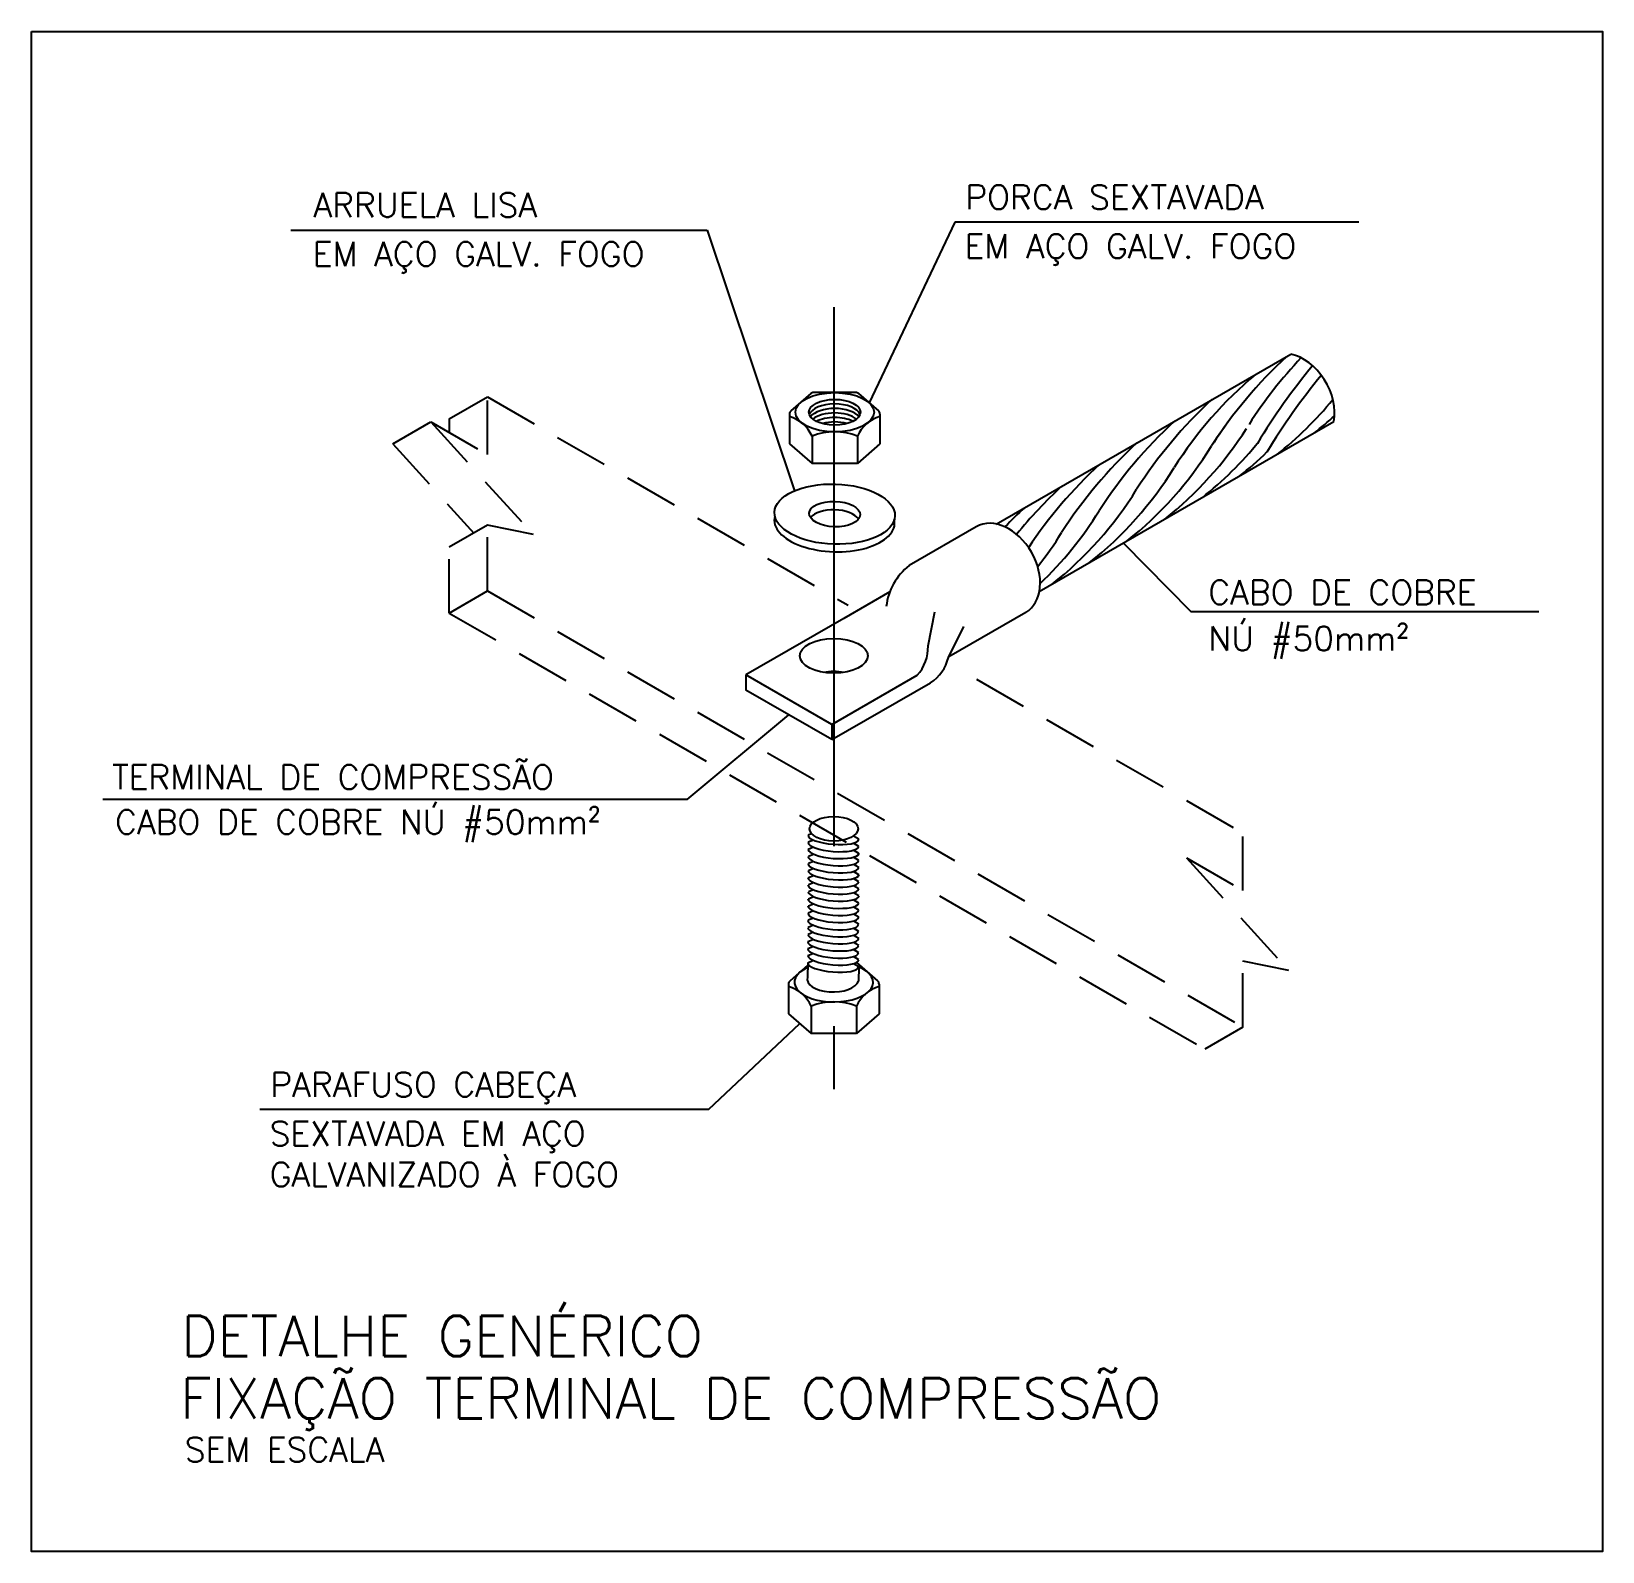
# Model space of a CAD drawing. Extents: x 0 to 11638, y -6007 to 0.
# Drawn here: x 10295 to 10302.29, y -3556.15 to -3549.09 of the extents above; entities that cross this region are included whole.
import ezdxf

# ---------------------------------------------------------------- set-up
doc = ezdxf.new("R2010")
doc.units = 0
for name, pattern in [('CONTINUO', [0]), ('DASHDOT', [1, 0.5, -0.25, 0, -0.25]), ('HIDDEN', [0.375, 0.25, -0.125])]:
    doc.linetypes.add(name, pattern=pattern)
for name, color, linetype in [('ELE-FIAÇÃO1', 7, 'CONTINUOUS'), ('ELE-LINHA FINA', 9, 'CONTINUOUS'), ('ELE-MALHA TERRA', 160, 'CONTINUOUS'), ('ELE-TERMINAL COMPRESSÃO', 220, 'CONTINUOUS'), ('ELE-TEXTOS', 7, 'CONTINUOUS'), ('EST-VIGAS COBERTURA EXISTENTE', 251, 'HIDDEN')]:
    doc.layers.add(name, color=color, linetype=linetype)
doc.styles.add('ROMANS', font='romans.shx', dxfattribs={"height": 0.3})

msp = doc.modelspace()

# ---------------------------------------------------------------- texts
at = {"layer": 'ELE-TEXTOS', "style": 'ROMANS'}
for s, height, p in [('PORCA SEXTAVADA', 0.112475, (10299.334, -3549.9201)), ('ARRUELA LISA', 0.112475, (10296.3118, -3549.9564)), ('EM AÇO GALV. FOGO', 0.112475, (10299.3306, -3550.1474)), ('EM AÇO GALV. FOGO', 0.112475, (10296.3084, -3550.1837)), ('CABO DE COBRE', 0.112484, (10300.4604, -3551.7529)), ('NÚ #50mm²', 0.11248, (10300.4604, -3551.9673)), ('TERMINAL DE COMPRESSÃO', 0.112475, (10295.3777, -3552.6098)), ('CABO DE COBRE NÚ #50mm²', 0.112417, (10295.3921, -3552.8183)), ('PARAFUSO CABEÇA', 0.112475, (10296.1118, -3554.0362)), ('SEXTAVADA EM AÇO ', 0.112475, (10296.1084, -3554.2636)), ('GALVANIZADO À FOGO', 0.112475, (10296.1084, -3554.4534)), ('DETALHE GENÉRICO', 0.1875, (10295.6983, -3555.2401, 162.6975)), ('FIXAÇÃO TERMINAL DE COMPRESSÃO', 0.1875, (10295.6938, -3555.5293, 162.6975)), ('SEM ESCALA', 0.1125, (10295.7145, -3555.7293, 162.6975))]:
    msp.add_text(s, height=height, dxfattribs=at).set_placement(p)

# ---------------------------------------------------------------- linework, layer by layer
at = {"layer": 'ELE-FIAÇÃO1', "linetype": 'CONTINUO'}
for p, q in [((10296.2063, -3550.0165), (10298.1362, -3550.0165)), ((10298.1362, -3550.0165), (10298.5419, -3551.2259)), ((10299.2854, -3549.9802), (10298.888, -3550.8172)), ((10301.1584, -3549.9802), (10299.2854, -3549.9802)), ((10300.0665, -3551.4685), (10300.3786, -3551.7862)), ((10300.3786, -3551.7862), (10301.9925, -3551.7862)), ((10298.0435, -3552.657), (10298.5156, -3552.265)), ((10298.0435, -3552.657), (10295.335, -3552.657)), ((10298.1424, -3554.0963), (10298.5666, -3553.6971)), ((10298.1424, -3554.0963), (10296.0631, -3554.0963))]:
    msp.add_line(p, q, dxfattribs=at)
msp.add_lwpolyline([(10295.0036, -3549.0948), (10302.2885, -3549.0948), (10302.2885, -3556.1463), (10295.0036, -3556.1463)], close=True, dxfattribs=at)
at = {"layer": 'ELE-LINHA FINA', "linetype": 'DASHDOT', "ltscale": 5}
for p, q in [((10298.724, -3550.3735), (10298.724, -3553.6942)), ((10298.724, -3553.7089), (10298.724, -3554.002))]:
    msp.add_line(p, q, dxfattribs=at)
at = {"layer": 'ELE-LINHA FINA'}
for p, q in [((10298.6174, -3550.7749), (10298.5255, -3550.8544)), ((10298.8253, -3550.7697), (10298.6311, -3550.7697)), ((10298.839, -3550.7749), (10298.9309, -3550.8543)), ((10298.5183, -3550.8702), (10298.5183, -3551.0076)), ((10298.9381, -3550.8702), (10298.9381, -3551.0076)), ((10298.6233, -3550.9724), (10298.6233, -3551.0985)), ((10298.8331, -3550.9724), (10298.8331, -3551.0985)), ((10298.5183, -3551.0076), (10298.6233, -3551.0985)), ((10298.9381, -3551.0076), (10298.8331, -3551.0985)), ((10298.8331, -3551.0985), (10298.6233, -3551.0985)), ((10298.6054, -3552.8219), (10298.6194, -3552.816)), ((10298.6054, -3552.8548), (10298.6297, -3552.8447)), ((10298.6054, -3552.8878), (10298.6297, -3552.8776)), ((10298.8404, -3552.8422), (10298.8148, -3552.8271)), ((10298.8404, -3552.8751), (10298.8148, -3552.86)), ((10298.6059, -3552.9207), (10298.6297, -3552.9107)), ((10298.6059, -3552.9536), (10298.6297, -3552.9437)), ((10298.8402, -3552.9078), (10298.8148, -3552.8929)), ((10298.8402, -3552.9407), (10298.8148, -3552.9258)), ((10298.6059, -3552.9865), (10298.6297, -3552.9766)), ((10298.6059, -3553.0194), (10298.6297, -3553.0095)), ((10298.8402, -3552.9737), (10298.8148, -3552.9587)), ((10298.8402, -3553.0066), (10298.8148, -3552.9916)), ((10298.6059, -3553.0523), (10298.6297, -3553.0424)), ((10298.6059, -3553.0852), (10298.6297, -3553.0753)), ((10298.8402, -3553.0395), (10298.8148, -3553.0245)), ((10298.8399, -3553.0722), (10298.8148, -3553.0574)), ((10298.8399, -3553.1051), (10298.8148, -3553.0903)), ((10298.6059, -3553.1181), (10298.6297, -3553.1082)), ((10298.6059, -3553.151), (10298.6297, -3553.1411)), ((10298.8399, -3553.138), (10298.8148, -3553.1232)), ((10298.8399, -3553.1709), (10298.8148, -3553.1561)), ((10298.6049, -3553.1836), (10298.6297, -3553.1733)), ((10298.6049, -3553.2165), (10298.6297, -3553.2062)), ((10298.6054, -3553.2494), (10298.6297, -3553.2393)), ((10298.8399, -3553.2038), (10298.8148, -3553.1891)), ((10298.8397, -3553.2366), (10298.8148, -3553.2219)), ((10298.6032, -3553.3166), (10298.6275, -3553.3064)), ((10298.6054, -3553.2823), (10298.6297, -3553.2722)), ((10298.8397, -3553.2695), (10298.8148, -3553.2548)), ((10298.8397, -3553.3024), (10298.8148, -3553.2878)), ((10298.6032, -3553.3495), (10298.6275, -3553.3393)), ((10298.6038, -3553.3818), (10298.6273, -3553.3721)), ((10298.8397, -3553.3353), (10298.8148, -3553.3207)), ((10298.8397, -3553.3682), (10298.8148, -3553.3536)), ((10298.8394, -3553.4009), (10298.8148, -3553.3864)), ((10298.6027, -3553.428), (10298.5214, -3553.4984)), ((10298.6029, -3553.4151), (10298.602, -3553.4813)), ((10298.6029, -3553.4151), (10298.6273, -3553.405)), ((10298.8394, -3553.4338), (10298.8148, -3553.4194)), ((10298.8287, -3553.4136), (10298.9267, -3553.4984)), ((10298.8394, -3553.4338), (10298.8385, -3553.5001)), ((10298.5142, -3553.5143), (10298.5142, -3553.6517)), ((10298.934, -3553.5143), (10298.934, -3553.6517)), ((10298.5142, -3553.6517), (10298.6191, -3553.7425)), ((10298.6191, -3553.6164), (10298.6191, -3553.7425)), ((10298.829, -3553.6164), (10298.829, -3553.7425)), ((10298.934, -3553.6517), (10298.829, -3553.7425)), ((10298.829, -3553.7425), (10298.6191, -3553.7425))]:
    msp.add_line(p, q, dxfattribs=at)
for centre, radius, start, end in [((10298.6311, -3550.7907), 0.021, 90, 130.88457), ((10298.8253, -3550.7907), 0.021, 49.11647, 90), ((10298.5393, -3550.8702), 0.021, 130.88457, 180), ((10298.475, -3551.0378), 0.1621, 23.81075, 74.50098), ((10298.9818, -3551.0382), 0.1626, 105.58178, 156.10648), ((10298.9171, -3550.8702), 0.021, 0, 49.11647), ((10298.7282, -3551.232), 0.28, 67.99693, 112.0248), ((10298.5351, -3553.5143), 0.021, 130.88457, 180), ((10298.4708, -3553.6819), 0.1621, 23.81075, 74.50098), ((10298.9777, -3553.6823), 0.1626, 105.58178, 156.10648), ((10298.913, -3553.5143), 0.021, 0, 49.11647), ((10298.7241, -3553.8761), 0.28, 67.99693, 112.0248)]:
    msp.add_arc(centre, radius, start, end, dxfattribs=at)
for centre, major_axis, ratio in [((10298.7282, -3550.8615), (0.1823, 0), 0.500279), ((10298.7282, -3550.8615), (0.1195, 0), 0.500279), ((10298.7282, -3551.334), (-0.279, 0.0084), 0.500279), ((10298.7279, -3551.3337), (-0.1181, 0.0035), 0.500066), ((10298.724, -3552.7934), (0.1123, 0), 0.509483)]:
    msp.add_ellipse(centre, major_axis=major_axis, ratio=ratio, dxfattribs=at)
for centre, major_axis, ratio, start_param, end_param in [((10298.7282, -3550.8825), (-0.1195, 0), 0.500279, 3.326503, 6.11432), ((10298.7282, -3550.9035), (-0.1195, 0), 0.500279, 3.506382, 5.920313), ((10298.7282, -3550.9245), (-0.1195, 0), 0.500279, 3.700158, 5.722894), ((10298.7282, -3550.9455), (0.1195, 0), 0.500279, 0.785292, 2.36675), ((10298.7282, -3550.9664), (0.1195, 0), 0.500279, 1.074262, 2.069382), ((10298.7272, -3551.3689), (-0.279, 0.0084), 0.500279, -0.124623, 3.268555), ((10298.7267, -3551.3731), (-0.1181, 0.0035), 0.500066, 3.48811, 5.938796), ((10298.7225, -3552.8323), (-0.1179, 0.0099), 0.281547, 0.017275, 3.141593), ((10298.7225, -3552.8652), (-0.1179, 0.0099), 0.281547, 0.017275, 3.141593), ((10298.7222, -3552.9308), (-0.1179, 0.0099), 0.281547, 0.017275, 3.141593), ((10298.7231, -3552.8975), (-0.1179, 0.0099), 0.281547, 0.017275, 3.141593), ((10298.7222, -3552.9637), (-0.1179, 0.0099), 0.281547, 0.017275, 3.141593), ((10298.7222, -3553.0295), (-0.1179, 0.0099), 0.281547, 0.017275, 3.141593), ((10298.7231, -3552.9962), (-0.1179, 0.0099), 0.281547, 0.017275, 3.141593), ((10298.7222, -3553.0624), (-0.1179, 0.0099), 0.281547, 0.017275, 3.141593), ((10298.7229, -3553.0948), (-0.1179, 0.0099), 0.281547, 0.017275, 3.141593), ((10298.722, -3553.1281), (-0.1179, 0.0099), 0.281547, 0.017275, 3.141593), ((10298.722, -3553.161), (-0.1179, 0.0099), 0.281547, 0.017275, 3.141593), ((10298.7211, -3553.2272), (-0.1179, 0.0099), 0.281547, 0.017275, 3.141593), ((10298.722, -3553.1939), (-0.1179, 0.0099), 0.281547, 0.017275, 3.141593), ((10298.7211, -3553.2601), (-0.1179, 0.0099), 0.281547, 0.017275, 3.141593), ((10298.722, -3553.2926), (-0.1179, 0.0099), 0.281547, 0.017275, 3.141593), ((10298.7211, -3553.3259), (-0.1179, 0.0099), 0.281547, 0.017275, 3.141593), ((10298.7211, -3553.3588), (-0.1179, 0.0099), 0.281547, 0.017275, 3.141593), ((10298.7217, -3553.3912), (-0.1179, 0.0099), 0.281547, 0.017275, 3.141593), ((10298.7241, -3553.5056), (0.1823, 0), 0.500279, 2.299974, 7.168846), ((10298.7209, -3553.4245), (-0.1179, 0.0099), 0.281547, 0.017275, 3.141593), ((10298.72, -3553.4907), (-0.1193, 0), 0.500279, -0.141342, 2.9892)]:
    msp.add_ellipse(centre, major_axis=major_axis, ratio=ratio, start_param=start_param, end_param=end_param, dxfattribs=at)
at = {"layer": 'ELE-MALHA TERRA'}
for p, q in [((10299.4762, -3551.3805), (10300.843, -3550.5915)), ((10299.6768, -3551.6935), (10301.0425, -3550.905))]:
    msp.add_line(p, q, dxfattribs=at)
for centre, radius, start, end in [((10302.2721, -3552.171), 2.1347, 132.69582, 147.30418), ((10302.446, -3552.0706), 2.1347, 136.75063, 147.30418), ((10301.8988, -3552.1311), 1.8911, 130.18181, 147.61501), ((10303.1871, -3552.5115), 2.9176, 140.24346, 148.92572), ((10303.2312, -3552.5517), 2.9176, 140.35337, 148.92572), ((10301.9245, -3552.3717), 2.1347, 132.69582, 147.30418), ((10299.7079, -3549.7096), 1.7214, 308.48026, 320.60303), ((10301.7506, -3552.4721), 2.1347, 132.69582, 147.30418), ((10302.2721, -3552.171), 2.1347, 142.74377, 147.30418), ((10299.8818, -3549.6092), 1.7214, 308.48026, 312.55126), ((10299.1864, -3550.0107), 1.7214, 308.48026, 327.46734), ((10301.5768, -3552.5724), 2.1347, 132.69582, 147.30418), ((10299.0126, -3550.111), 1.7214, 308.48026, 328.21026), ((10299.3602, -3549.9103), 1.7214, 308.48026, 320.82659), ((10299.5341, -3549.8099), 1.7214, 308.48026, 314.11543), ((10301.403, -3552.6728), 2.1347, 132.69582, 146.34072), ((10298.8387, -3550.2114), 1.7214, 308.48026, 328.21026), ((10301.2291, -3552.7732), 2.1347, 132.69582, 140.94393), ((10298.6649, -3550.3118), 1.7214, 308.48026, 328.21026), ((10301.0553, -3552.8735), 2.1347, 132.69582, 136.07789), ((10298.491, -3550.4121), 1.7214, 313.70706, 328.21026), ((10298.3172, -3550.5125), 1.7214, 321.74922, 328.21026)]:
    msp.add_arc(centre, radius, start, end, dxfattribs=at)
msp.add_ellipse((10300.8646, -3550.8028), major_axis=(-0.1147, 0.1986), ratio=0.708671, start_param=3.827448, end_param=5.718916, dxfattribs=at)
at = {"layer": 'ELE-TERMINAL COMPRESSÃO'}
for p, q in [((10299.3845, -3551.3924), (10299.0728, -3551.5724)), ((10298.9837, -3551.6942), (10298.7701, -3551.8176)), ((10298.7701, -3551.8176), (10298.3166, -3552.0794)), ((10299.1608, -3551.9456), (10299.1922, -3551.7879)), ((10299.2555, -3551.9987), (10299.3267, -3551.8545)), ((10299.6139, -3551.7897), (10299.2569, -3551.9958)), ((10298.7146, -3552.3092), (10298.3166, -3552.0794)), ((10298.3166, -3552.0794), (10298.3166, -3552.1501)), ((10298.7146, -3552.3799), (10298.3166, -3552.1501)), ((10298.7146, -3552.3092), (10299.1106, -3552.0806)), ((10298.7146, -3552.3799), (10299.1718, -3552.1159)), ((10298.7146, -3552.3092), (10298.7146, -3552.3799))]:
    msp.add_line(p, q, dxfattribs=at)
for centre, radius, start, end in [((10299.2468, -3551.7931), 0.281, 128.24164, 173.83282), ((10298.9732, -3551.9526), 0.1878, 317.03702, 2.12723), ((10299.0724, -3551.9566), 0.1878, 301.95655, 347.04675)]:
    msp.add_arc(centre, radius, start, end, dxfattribs=at)
for centre, major_axis, ratio, start_param, end_param in [((10299.4992, -3551.5911), (-0.1147, 0.1986), 0.708671, 3.141593, 6.283185), ((10298.724, -3552.1447), (0.1578, 0), 0.509483, 1.269997, 1.876982)]:
    msp.add_ellipse(centre, major_axis=major_axis, ratio=ratio, start_param=start_param, end_param=end_param, dxfattribs=at)
msp.add_ellipse((10298.724, -3551.9912), major_axis=(0.1578, 0), ratio=0.509483, dxfattribs=at)
at = {"layer": 'EST-VIGAS COBERTURA EXISTENTE'}
for p, q in [((10296.9408, -3550.8927), (10297.118, -3550.7904)), ((10297.118, -3550.7904), (10298.7911, -3551.7564)), ((10297.118, -3551.0574), (10297.118, -3550.7904)), ((10296.679, -3551.0085), (10296.8561, -3550.9062)), ((10296.8561, -3550.9062), (10297.3309, -3551.429)), ((10296.8561, -3550.9062), (10297.118, -3551.0574)), ((10296.9408, -3550.8927), (10296.9408, -3550.9551)), ((10296.679, -3551.0085), (10297.0544, -3551.4219)), ((10297.118, -3551.3852), (10296.9408, -3551.4875)), ((10297.118, -3551.6905), (10297.118, -3551.3852)), ((10297.3309, -3551.429), (10297.118, -3551.3852)), ((10296.9408, -3551.7928), (10296.9408, -3551.4875)), ((10296.9408, -3551.7928), (10297.118, -3551.6905)), ((10297.118, -3551.6905), (10300.6211, -3553.7131)), ((10296.9408, -3551.7928), (10300.444, -3553.8154)), ((10299.3856, -3552.0996), (10300.6211, -3552.813)), ((10300.6211, -3553.0799), (10300.6211, -3552.813)), ((10300.3593, -3552.9287), (10300.834, -3553.4515)), ((10300.3593, -3552.9287), (10300.6211, -3553.0799)), ((10300.6211, -3553.7131), (10300.6211, -3553.4077)), ((10300.834, -3553.4515), (10300.6211, -3553.4077)), ((10300.6211, -3553.7131), (10300.444, -3553.8154))]:
    msp.add_line(p, q, dxfattribs=at)

msp.set_redraw_order([(e.dxf.handle, doc.entitydb.next_handle()) for e in msp.query("TEXT MTEXT ATTDEF DIMENSION ARC_DIMENSION")])  # texts and dimensions are drawn at this point

doc.saveas('drawing.dxf')
